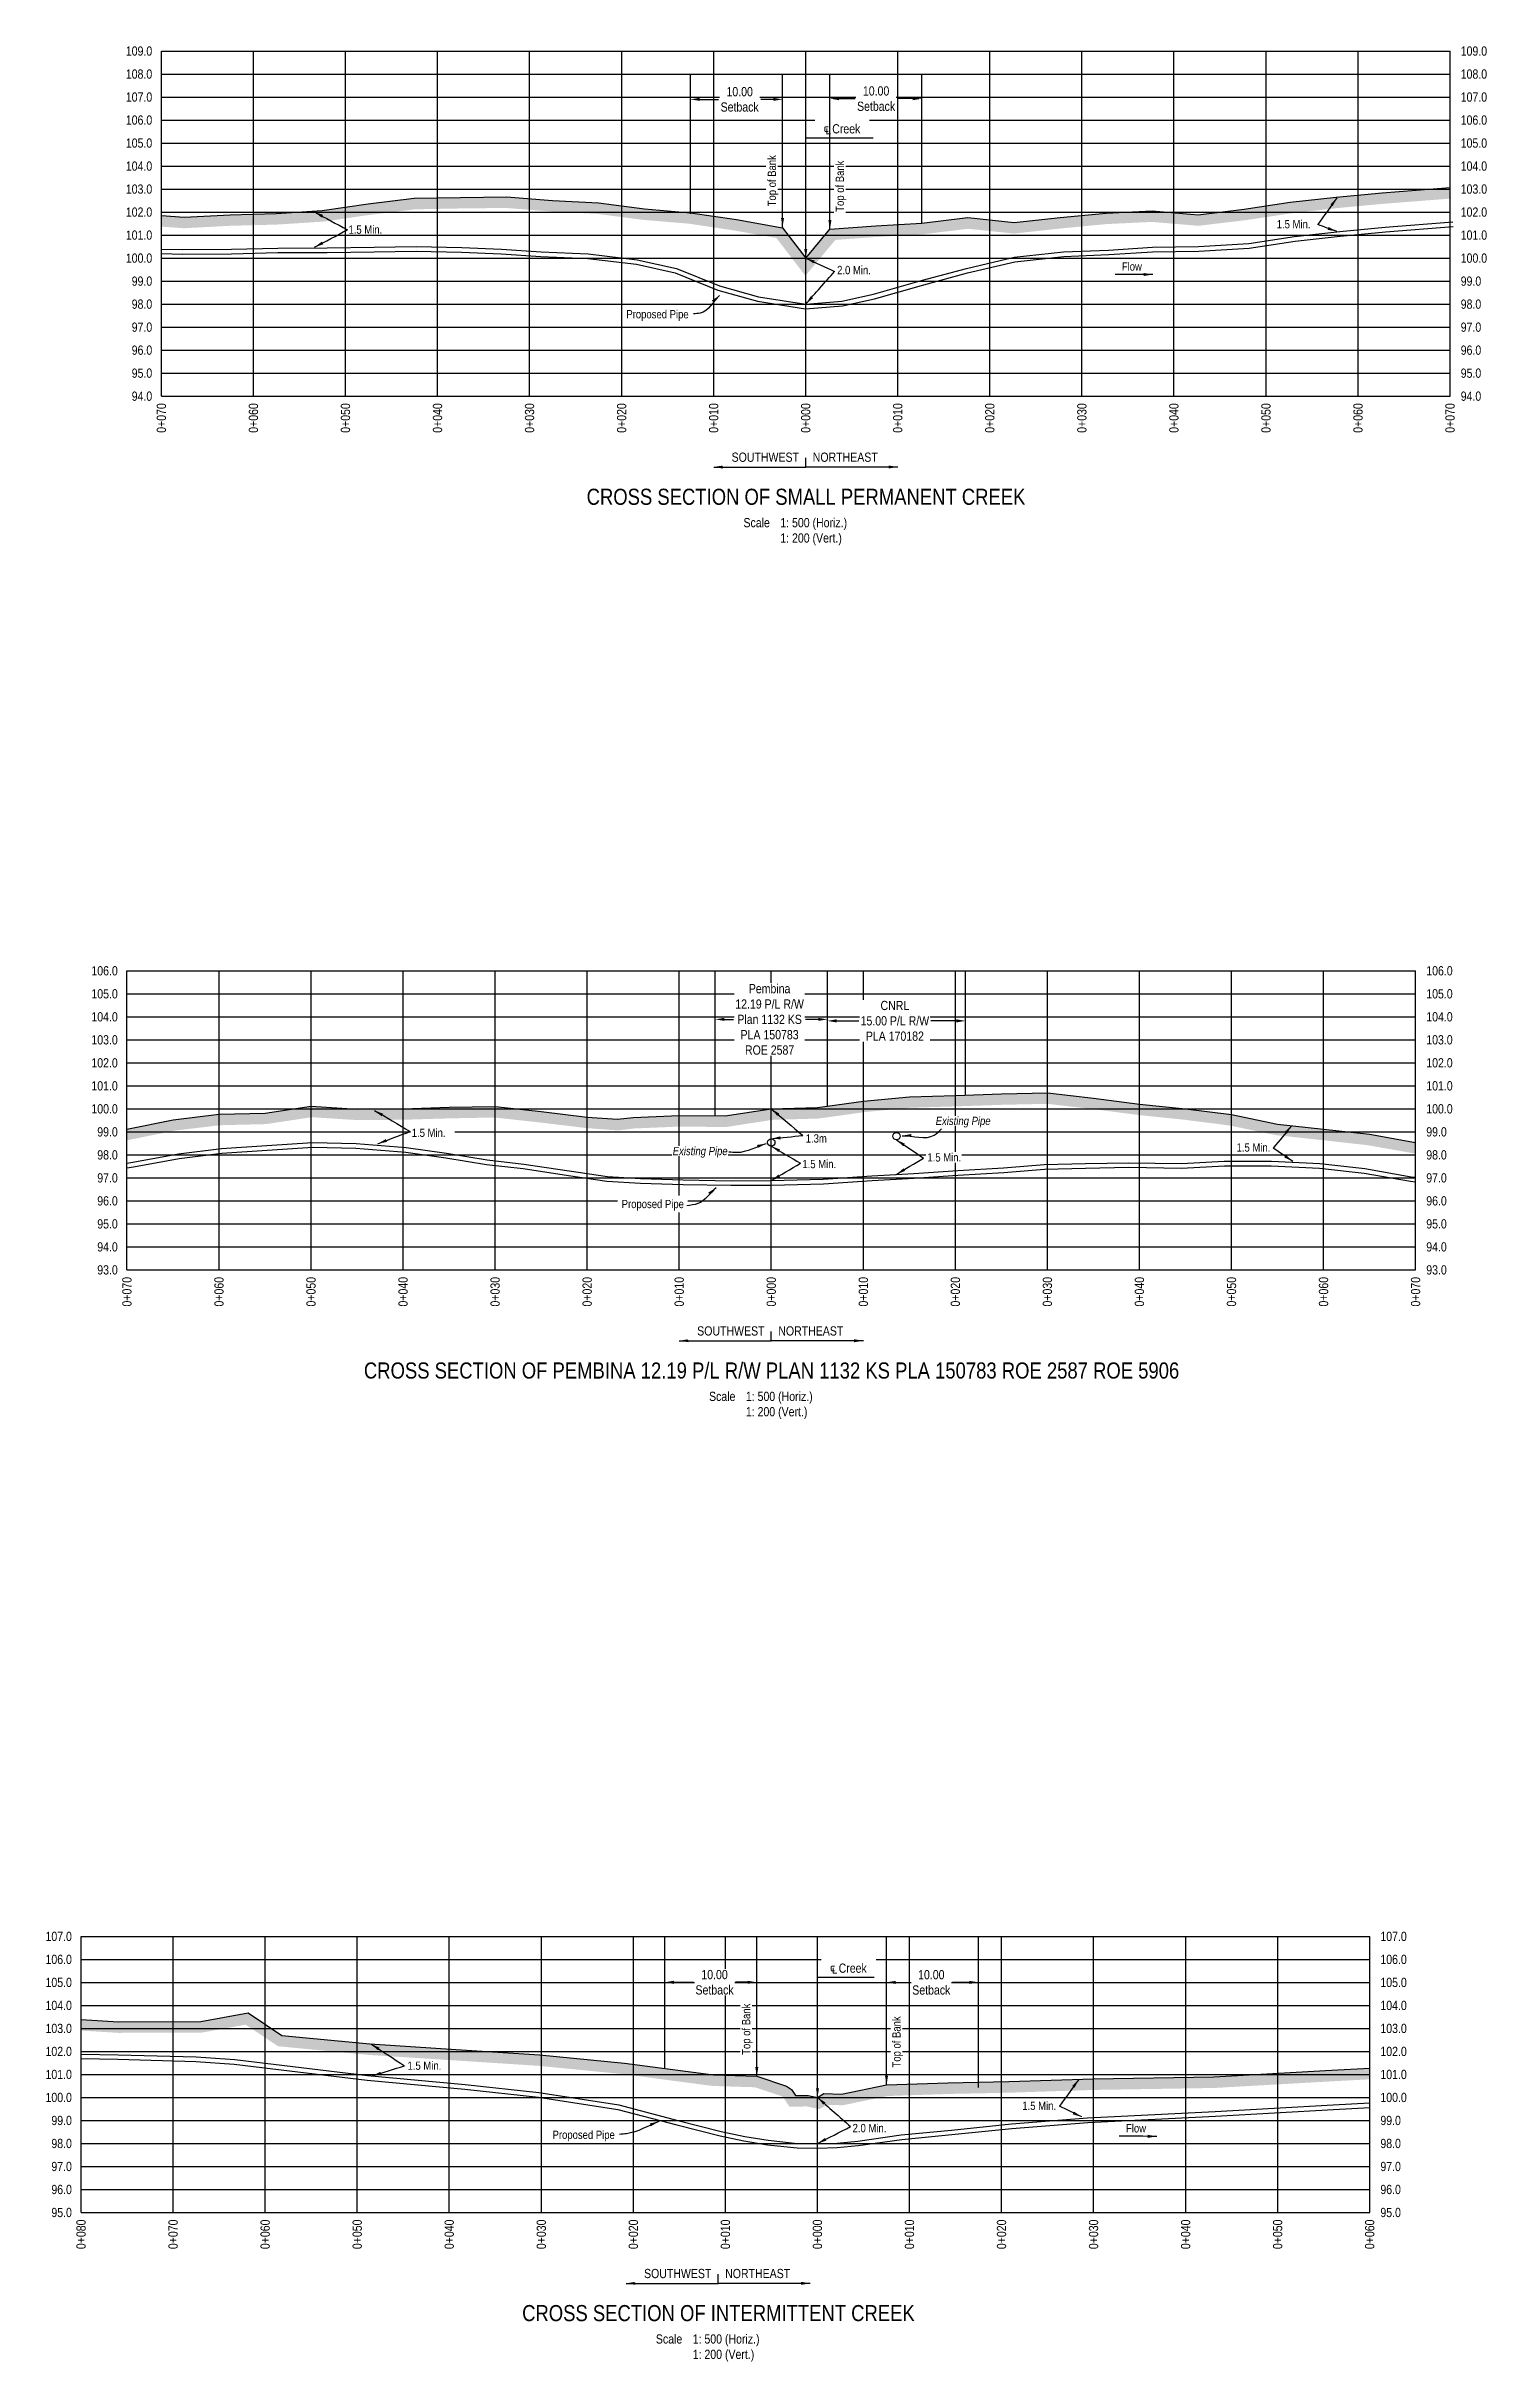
# Model space of a CAD drawing. Extents: x 507565 to 531726, y 6009554 to 6022365.
# Drawn here: x 516843 to 518408, y 6014031 to 6016547 of the extents above; entities that cross this region are included whole.
import ezdxf
from ezdxf.enums import TextEntityAlignment as Align

# ---------------------------------------------------------------- set-up
doc = ezdxf.new("R2010")
doc.units = 0
doc.header["$LTSCALE"] = 5
doc.header["$PDMODE"] = 34
doc.header["$PDSIZE"] = 0.03
doc.linetypes.add('foc-TOPO', pattern=[1, 0.2, -0.8])
doc.linetypes.add('UG_PIPE', pattern=[1.875, 1.25, -0.625])
doc.layers.get('Defpoints').update_dxf_attribs({"color": 9})
for name, color, linetype in [('AS-PIPE-UG', 44, 'UG_PIPE'), ('AS-PIPE-UG-T', 44, 'Continuous'), ('CG-NOTES', 7, 'Continuous'), ('DETAIL-T', 7, 'Continuous'), ('L-BD', 7, 'Continuous'), ('L-DETAIL-T', 3, 'Continuous'), ('P-CROSSINGS-GRID', 8, 'Continuous'), ('P-CROSSINGS-GROUND', 48, 'foc-TOPO'), ('P-CROSSINGS-LINE', 3, 'Continuous'), ('P-PROPOSED', 10, 'Continuous'), ('S-T7', 7, 'Continuous')]:
    doc.layers.add(name, color=color, linetype=linetype)
doc.styles.add('140', font='ARIALN.TTF', dxfattribs={"height": 15})
doc.styles.add('80', font='ARIALN.TTF', dxfattribs={"height": 10})
doc.styles.add('80CG', font='ARIALN.TTF', dxfattribs={"height": 10})
doc.styles.add('80L', font='ARIALN.TTF', dxfattribs={"height": 10})
doc.dimstyles.new('Compass 5 000', dxfattribs={"dimscale": 5, "dimtxt": 9, "dimasz": 2, "dimexe": 0.2, "dimexo": 0.0625, "dimgap": 0.5, "dimtad": 0, "dimtih": 1, "dimtoh": 1, "dimzin": 0, "dimdsep": 46, "dimtxsty": '80CG', "dimcen": 0.1, "dimse1": 1, "dimse2": 1, "dimclrd": 256, "dimclrt": 256, "dimaunit": 1, "dimadec": 4, "dimazin": 0, "dimtfac": 0.06, "dimtofl": 0, "dimtmove": 0, "dimatfit": 1, "dimfxl": 0.2, "dimtolj": 1, "dimtzin": 0, "dimlwd": -1, "dimarcsym": 0})

msp = doc.modelspace()

# ---------------------------------------------------------------- texts
at = {"style": '80'}
for s, height, p in [('0+070', 10, (516968.006, 6016159.061)), ('0+070', 0.1, (516968.006, 6016159.061)), ('0+060', 10, (517068.006, 6016159.061)), ('0+060', 0.1, (517068.006, 6016159.061)), ('0+050', 10, (517168.006, 6016159.061)), ('0+050', 0.1, (517168.006, 6016159.061)), ('0+040', 10, (517268.006, 6016159.061)), ('0+040', 0.1, (517268.006, 6016159.061)), ('0+030', 10, (517368.006, 6016159.061)), ('0+030', 0.1, (517368.006, 6016159.061)), ('0+020', 10, (517468.006, 6016159.061)), ('0+020', 0.1, (517468.006, 6016159.061)), ('0+010', 10, (517568.006, 6016159.061)), ('0+010', 0.1, (517568.006, 6016159.061)), ('0+000', 10, (517668.006, 6016159.061)), ('0+000', 0.1, (517668.006, 6016159.061)), ('0+010', 10, (517768.006, 6016159.061)), ('0+010', 0.1, (517768.006, 6016159.061)), ('0+020', 10, (517868.006, 6016159.061)), ('0+020', 0.1, (517868.006, 6016159.061)), ('0+030', 10, (517968.006, 6016159.061)), ('0+030', 0.1, (517968.006, 6016159.061)), ('0+040', 10, (518068.006, 6016159.061)), ('0+040', 0.1, (518068.006, 6016159.061)), ('0+050', 10, (518168.006, 6016159.061)), ('0+050', 0.1, (518168.006, 6016159.061)), ('0+060', 10, (518268.006, 6016159.061)), ('0+060', 0.1, (518268.006, 6016159.061)), ('0+070', 10, (518368.006, 6016159.061)), ('0+070', 0.1, (518368.006, 6016159.061)), ('0+070', 10, (516930.583, 6015209.653)), ('0+070', 0.1, (516930.583, 6015209.653)), ('0+060', 10, (517030.583, 6015209.653)), ('0+060', 0.1, (517030.583, 6015209.653)), ('0+050', 10, (517130.583, 6015209.653)), ('0+050', 0.1, (517130.583, 6015209.653)), ('0+040', 10, (517230.583, 6015209.653)), ('0+040', 0.1, (517230.583, 6015209.653)), ('0+030', 10, (517330.583, 6015209.653)), ('0+030', 0.1, (517330.583, 6015209.653)), ('0+020', 10, (517430.583, 6015209.653)), ('0+020', 0.1, (517430.583, 6015209.653)), ('0+010', 10, (517530.583, 6015209.653)), ('0+010', 0.1, (517530.583, 6015209.653)), ('0+000', 10, (517630.583, 6015209.653)), ('0+000', 0.1, (517630.583, 6015209.653)), ('0+010', 10, (517730.583, 6015209.653)), ('0+010', 0.1, (517730.583, 6015209.653)), ('0+020', 10, (517830.583, 6015209.653)), ('0+020', 0.1, (517830.583, 6015209.653)), ('0+030', 10, (517930.583, 6015209.653)), ('0+030', 0.1, (517930.583, 6015209.653)), ('0+040', 10, (518030.583, 6015209.653)), ('0+040', 0.1, (518030.583, 6015209.653)), ('0+050', 10, (518130.583, 6015209.653)), ('0+050', 0.1, (518130.583, 6015209.653)), ('0+060', 10, (518230.583, 6015209.653)), ('0+060', 0.1, (518230.583, 6015209.653)), ('0+070', 10, (518330.583, 6015209.653)), ('0+070', 0.1, (518330.583, 6015209.653)), ('0+080', 10, (516880.743, 6014185.414)), ('0+070', 10, (516980.743, 6014185.414)), ('0+060', 10, (517080.743, 6014185.414)), ('0+050', 10, (517180.743, 6014185.414)), ('0+040', 10, (517280.743, 6014185.414)), ('0+030', 10, (517380.743, 6014185.414)), ('0+020', 10, (517480.743, 6014185.414)), ('0+010', 10, (517580.743, 6014185.414)), ('0+000', 10, (517680.743, 6014185.414)), ('0+010', 10, (517780.743, 6014185.414)), ('0+020', 10, (517880.743, 6014185.414)), ('0+030', 10, (517980.743, 6014185.414)), ('0+040', 10, (518080.743, 6014185.414)), ('0+050', 10, (518180.743, 6014185.414)), ('0+060', 10, (518280.743, 6014185.414))]:
    msp.add_text(s, height=height, rotation=90, dxfattribs=at).set_placement(p, align=Align.MIDDLE_RIGHT)
at = {"attachment_point": 1, "style": '80L'}
for s, width, insert, char_height in [('1.5 Min.', 45.31074, (517171.301, 6016352.19), 9), ('1.5 Min.', 45.31074, (518179.746, 6016358.047), 9), ('2.0 Min.', 45.31074, (517702.169, 6016308.247), 9), ('1.3m', 22.35057, (517668.057, 6015364.666), 8.9975), ('1.5 Min.', 35.88741, (518136.14, 6015354.828), 8.9975), ('1.5 Min.', 45.31074, (517235.453, 6014357.121), 9), ('1.5 Min.', 35.88741, (517903.342, 6014313.494), 9), ('2.0 Min.', 45.31074, (517718.993, 6014289.292), 9)]:
    msp.add_mtext_dynamic_manual_height_columns(s, width=width, gutter_width=45, heights=[0], dxfattribs=dict(at, insert=insert, char_height=char_height))
at = {"layer": 'DETAIL-T', "char_height": 10, "attachment_point": 1, "style": '80L'}
for insert in [(517600.437, 6016034.275), (517563.014, 6015084.867), (517505.284, 6014060.628)]:
    msp.add_mtext_dynamic_manual_height_columns('Scale^I1: 500 (Horiz.)\\P^I1: 200 (Vert.)', width=217.1051, gutter_width=45, heights=[0], dxfattribs=dict(at, insert=insert))
at = {"layer": 'L-DETAIL-T', "char_height": 17.5, "attachment_point": 2, "rotation": 0, "style": '140'}
for s, insert, width in [('CROSS SECTION OF SMALL PERMANENT CREEK', (517668.373, 6016066.149), 722.45646), ('CROSS SECTION OF PEMBINA 12.19 P/L R/W PLAN 1132 KS PLA 150783 ROE 2587 ROE 5906', (517630.95, 6015116.74), 885.07098), ('CROSS SECTION OF INTERMITTENT CREEK', (517573.22, 6014092.501), 426.70467)]:
    msp.add_mtext(s, dxfattribs=dict(at, insert=insert, width=width))
at = {"layer": 'S-T7', "style": '80'}
for s, p in [('109.0', (516958.093, 6016541.729)), ('108.0', (516958.093, 6016516.729)), ('107.0', (516958.093, 6016491.729)), ('106.0', (516958.093, 6016466.729)), ('105.0', (516958.093, 6016441.729)), ('104.0', (516958.093, 6016416.729)), ('103.0', (516958.093, 6016391.729)), ('102.0', (516958.093, 6016366.729)), ('101.0', (516958.093, 6016341.729)), ('100.0', (516958.093, 6016316.729)), ('99.0', (516958.093, 6016291.729)), ('98.0', (516958.093, 6016266.729)), ('97.0', (516958.093, 6016241.729)), ('96.0', (516958.093, 6016216.729)), ('95.0', (516958.093, 6016191.729)), ('94.0', (516958.093, 6016166.729)), ('106.0', (516920.67, 6015542.321)), ('105.0', (516920.67, 6015517.321)), ('104.0', (516920.67, 6015492.321)), ('103.0', (516920.67, 6015467.321)), ('102.0', (516920.67, 6015442.321)), ('101.0', (516920.67, 6015417.321)), ('100.0', (516920.67, 6015392.321)), ('99.0', (516920.67, 6015367.321)), ('98.0', (516920.67, 6015342.321)), ('97.0', (516920.67, 6015317.321)), ('96.0', (516920.67, 6015292.321)), ('95.0', (516920.67, 6015267.321)), ('94.0', (516920.67, 6015242.321)), ('93.0', (516920.67, 6015217.321)), ('107.0', (516870.83, 6014493.082)), ('106.0', (516870.83, 6014468.082)), ('105.0', (516870.83, 6014443.082)), ('104.0', (516870.83, 6014418.082)), ('103.0', (516870.83, 6014393.082)), ('102.0', (516870.83, 6014368.082)), ('101.0', (516870.83, 6014343.082)), ('100.0', (516870.83, 6014318.082)), ('99.0', (516870.83, 6014293.082)), ('98.0', (516870.83, 6014268.082)), ('97.0', (516870.83, 6014243.082)), ('96.0', (516870.83, 6014218.082)), ('95.0', (516870.83, 6014193.082))]:
    msp.add_text(s, height=10, dxfattribs=at).set_placement(p, align=Align.MIDDLE_RIGHT)
for s, p in [('109.0', (518379.623, 6016541.729)), ('108.0', (518379.623, 6016516.729)), ('107.0', (518379.623, 6016491.729)), ('106.0', (518379.623, 6016466.729)), ('105.0', (518379.623, 6016441.729)), ('104.0', (518379.623, 6016416.729)), ('103.0', (518379.623, 6016391.729)), ('102.0', (518379.623, 6016366.729)), ('101.0', (518379.623, 6016341.729)), ('100.0', (518379.623, 6016316.729)), ('99.0', (518379.623, 6016291.729)), ('98.0', (518379.623, 6016266.729)), ('97.0', (518379.623, 6016241.729)), ('96.0', (518379.623, 6016216.729)), ('95.0', (518379.623, 6016191.729)), ('94.0', (518379.623, 6016166.729)), ('106.0', (518342.2, 6015542.321)), ('105.0', (518342.2, 6015517.321)), ('104.0', (518342.2, 6015492.321)), ('103.0', (518342.2, 6015467.321)), ('102.0', (518342.2, 6015442.321)), ('101.0', (518342.2, 6015417.321)), ('100.0', (518342.2, 6015392.321)), ('99.0', (518342.2, 6015367.321)), ('98.0', (518342.2, 6015342.321)), ('97.0', (518342.2, 6015317.321)), ('96.0', (518342.2, 6015292.321)), ('95.0', (518342.2, 6015267.321)), ('94.0', (518342.2, 6015242.321)), ('93.0', (518342.2, 6015217.321)), ('107.0', (518292.361, 6014493.082)), ('106.0', (518292.361, 6014468.082)), ('105.0', (518292.361, 6014443.082)), ('104.0', (518292.361, 6014418.082)), ('103.0', (518292.361, 6014393.082)), ('102.0', (518292.361, 6014368.082)), ('101.0', (518292.361, 6014343.082)), ('100.0', (518292.361, 6014318.082)), ('99.0', (518292.361, 6014293.082)), ('98.0', (518292.361, 6014268.082)), ('97.0', (518292.361, 6014243.082)), ('96.0', (518292.361, 6014218.082)), ('95.0', (518292.361, 6014193.082))]:
    msp.add_text(s, height=10, dxfattribs=at).set_placement(p, align=Align.MIDDLE_LEFT)

# ---------------------------------------------------------------- blocks, each defined once
blk = doc.blocks.new('*D365')
at = {"transparency": 16777216}
for p, q in [((517579.7, 6015489.5), (517589.7, 6015489.5)), ((517681.6, 6015489.5), (517667.8, 6015489.5))]:
    blk.add_line(p, q, dxfattribs=at)
for points in [[(517579.7, 6015491.2), (517579.7, 6015487.9), (517569.7, 6015489.5)], [(517681.6, 6015491.2), (517681.6, 6015487.9), (517691.6, 6015489.5)]]:
    blk.add_solid(points, dxfattribs=at)
at = {"layer": 'Defpoints', "color": 0, "transparency": 16777216}
for p in [(517691.6, 6015489.5), (517569.7, 6015485.9), (517691.6, 6015485.9)]:
    blk.add_point(p, dxfattribs=at)
at = {"transparency": 16777216, "insert": (517628.8, 6015489.5), "char_height": 10, "attachment_point": 5, "style": '80CG', "bg_fill": 3, "box_fill_scale": 1.1, "bg_fill_color": 256, "bg_fill_true_color": 13158600, "bg_fill_transparency": 0}
blk.add_mtext('\\A1;Pembina\\P12.19 P/L R/W\\PPlan 1132 KS\\PPLA 150783\\PROE 2587', dxfattribs=at)
blk = doc.blocks.new('*D366')
at = {"transparency": 16777216}
for p, q in [((517701.6, 6015487.9), (517725.8, 6015487.9)), ((517831.6, 6015487.9), (517803.9, 6015487.9))]:
    blk.add_line(p, q, dxfattribs=at)
for points in [[(517701.6, 6015489.6), (517701.6, 6015486.2), (517691.6, 6015487.9)], [(517831.6, 6015489.6), (517831.6, 6015486.2), (517841.6, 6015487.9)]]:
    blk.add_solid(points, dxfattribs=at)
at = {"layer": 'Defpoints', "color": 0, "transparency": 16777216}
for p in [(517841.6, 6015487.9), (517691.6, 6015485), (517841.6, 6015485)]:
    blk.add_point(p, dxfattribs=at)
at = {"transparency": 16777216, "insert": (517764.9, 6015487.9), "char_height": 10, "attachment_point": 5, "style": '80CG', "bg_fill": 3, "box_fill_scale": 1.1, "bg_fill_color": 256, "bg_fill_true_color": 13158600, "bg_fill_transparency": 0}
blk.add_mtext('\\A1;CNRL\\P15.00 P/L R/W\\PPLA 170182', dxfattribs=at)
blk = doc.blocks.new('*D361')
at = {"transparency": 16777216}
for p, q in [((517704.3, 6016490), (517721.6, 6016490)), ((517784.3, 6016490), (517767.4, 6016490))]:
    blk.add_line(p, q, dxfattribs=at)
for points in [[(517704.3, 6016491.7), (517704.3, 6016488.3), (517694.3, 6016490)], [(517784.3, 6016491.7), (517784.3, 6016488.3), (517794.3, 6016490)]]:
    blk.add_solid(points, dxfattribs=at)
at = {"layer": 'Defpoints', "color": 0, "transparency": 16777216}
for p in [(517694.3, 6016491.8), (517694.3, 6016490), (517794.3, 6016491.8)]:
    blk.add_point(p, dxfattribs=at)
at = {"transparency": 16777216, "insert": (517744.5, 6016490), "char_height": 10, "attachment_point": 5, "style": '80CG', "bg_fill": 3, "box_fill_scale": 1.1, "bg_fill_color": 256, "bg_fill_true_color": 13158600, "bg_fill_transparency": 0}
blk.add_mtext('\\A1;10.00\\PSetback', dxfattribs=at)
blk = doc.blocks.new('*D362')
at = {"transparency": 16777216}
for p, q in [((517552.8, 6016489.2), (517573.4, 6016489.2)), ((517632.8, 6016489.2), (517619.2, 6016489.2))]:
    blk.add_line(p, q, dxfattribs=at)
for points in [[(517552.8, 6016490.9), (517552.8, 6016487.6), (517542.8, 6016489.2)], [(517632.8, 6016490.9), (517632.8, 6016487.6), (517642.8, 6016489.2)]]:
    blk.add_solid(points, dxfattribs=at)
at = {"layer": 'Defpoints', "color": 0, "transparency": 16777216}
for p in [(517542.8, 6016489.2), (517542.8, 6016488.9), (517642.8, 6016488.9)]:
    blk.add_point(p, dxfattribs=at)
at = {"transparency": 16777216, "insert": (517596.3, 6016489.2), "char_height": 10, "attachment_point": 5, "style": '80CG', "bg_fill": 3, "box_fill_scale": 1.1, "bg_fill_color": 256, "bg_fill_true_color": 13158600, "bg_fill_transparency": 0}
blk.add_mtext('\\A1;10.00\\PSetback', dxfattribs=at)
blk = doc.blocks.new('*D352')
at = {"transparency": 16777216}
for p, q in [((517765.8, 6014443.1), (517781.6, 6014443.1)), ((517845.8, 6014443.1), (517827.4, 6014443.1))]:
    blk.add_line(p, q, dxfattribs=at)
for points in [[(517765.8, 6014444.8), (517765.8, 6014441.4), (517755.8, 6014443.1)], [(517845.8, 6014444.8), (517845.8, 6014441.4), (517855.8, 6014443.1)]]:
    blk.add_solid(points, dxfattribs=at)
at = {"layer": 'Defpoints', "color": 0, "transparency": 16777216}
for p in [(517755.8, 6014475.3), (517855.8, 6014475.3), (517755.8, 6014443.1)]:
    blk.add_point(p, dxfattribs=at)
at = {"transparency": 16777216, "insert": (517804.5, 6014443.1), "char_height": 10, "attachment_point": 5, "style": '80CG', "bg_fill": 3, "box_fill_scale": 1.1, "bg_fill_color": 256, "bg_fill_true_color": 13158600, "bg_fill_transparency": 0}
blk.add_mtext('\\A1;10.00\\PSetback', dxfattribs=at)
blk = doc.blocks.new('*D353')
at = {"transparency": 16777216}
for p, q in [((517524.9, 6014443.2), (517546.1, 6014443.2)), ((517604.9, 6014443.2), (517591.9, 6014443.2))]:
    blk.add_line(p, q, dxfattribs=at)
for points in [[(517524.9, 6014444.9), (517524.9, 6014441.5), (517514.9, 6014443.2)], [(517604.9, 6014444.9), (517604.9, 6014441.5), (517614.9, 6014443.2)]]:
    blk.add_solid(points, dxfattribs=at)
at = {"layer": 'Defpoints', "color": 0, "transparency": 16777216}
for p in [(517514.9, 6014480.3), (517614.9, 6014480.3), (517514.9, 6014443.2)]:
    blk.add_point(p, dxfattribs=at)
at = {"transparency": 16777216, "insert": (517569, 6014443.2), "char_height": 10, "attachment_point": 5, "style": '80CG', "bg_fill": 3, "box_fill_scale": 1.1, "bg_fill_color": 256, "bg_fill_true_color": 13158600, "bg_fill_transparency": 0}
blk.add_mtext('\\A1;10.00\\PSetback', dxfattribs=at)

# ---------------------------------------------------------------- hatches: boundary and pattern name
at = {"layer": 'P-CROSSINGS-GROUND'}
h = msp.add_hatch(dxfattribs=at)
h.set_pattern_fill('EARTH', color=256, scale=2.5, angle=45)
h.set_pattern_definition([(45, (15444.716, -9018.304), (2e-15, 22.450640303), [15.875, -15.875]), (45, (15440.507, -9014.094), (2e-15, 22.450640303), [15.875, -15.875]), (45, (15436.297, -9009.885), (2e-15, 22.450640303), [15.875, -15.875]), (135, (15436.297, -9007.078), (-22.450640303, 2e-15), [15.875, -15.875]), (135, (15440.507, -9002.869), (-22.450640303, 2e-15), [15.875, -15.875]), (135, (15444.716, -8998.66), (-22.450640303, 2e-15), [15.875, -15.875])])
h.paths.add_polyline_path([(516968.093, 6016362.971), (516968.093, 6016350.941), (516992.732, 6016349.195), (517043.312, 6016351.862), (517093.378, 6016353.161), (517144.092, 6016356.392), (517194.432, 6016363.754), (517243.682, 6016369.734), (517293.022, 6016370.695), (517342.44, 6016371.232), (517392.059, 6016367.379), (517441.75, 6016364.756), (517491.566, 6016358.289), (517541.445, 6016354.111), (517590.901, 6016346.666), (517636.156, 6016338.656), (517667.686, 6016297.54), (517700.267, 6016336.489), (517745.107, 6016339.733), (517795.4, 6016342.646), (517844.431, 6016348.614), (517894.358, 6016343.404), (517945.549, 6016349.004), (517995.183, 6016353.729), (518044.109, 6016356.071), (518094.535, 6016351.82), (518145.931, 6016357.94), (518195.896, 6016365.465), (518245.559, 6016371.082), (518295.35, 6016375.723), (518369.024, 6016381.46), (518368.093, 6016393.424), (518294.327, 6016387.679), (518244.327, 6016383.02), (518194.327, 6016377.364), (518144.327, 6016369.833), (518094.327, 6016363.88), (518044.327, 6016368.095), (517994.327, 6016365.702), (517944.327, 6016360.942), (517894.327, 6016355.472), (517844.327, 6016360.69), (517794.327, 6016354.604), (517744.327, 6016351.708), (517694.327, 6016348.091), (517668.093, 6016316.729), (517642.84, 6016349.659), (517592.84, 6016358.509), (517542.84, 6016366.036), (517492.84, 6016370.224), (517442.84, 6016376.715), (517392.84, 6016379.355), (517342.84, 6016383.237), (517292.84, 6016382.694), (517242.84, 6016381.72), (517192.84, 6016375.649), (517142.84, 6016368.337), (517092.84, 6016365.151), (517042.84, 6016363.853), (516992.84, 6016361.218)])
h = msp.add_hatch(dxfattribs=at)
h.set_pattern_fill('EARTH', color=256, scale=2.499295, angle=45)
h.set_pattern_definition([(45, (-4458.262, 675.01), (2e-15, 22.444312814), [15.87052579, -15.87052579]), (45, (-4462.47, 679.218), (2e-15, 22.444312814), [15.87052579, -15.87052579]), (45, (-4466.679, 683.426), (2e-15, 22.444312814), [15.87052579, -15.87052579]), (135, (-4466.679, 686.232), (-22.444312814, 2e-15), [15.87052579, -15.87052579]), (135, (-4462.47, 690.44), (-22.444312814, 2e-15), [15.87052579, -15.87052579]), (135, (-4458.262, 694.648), (-22.444312814, 2e-15), [15.87052579, -15.87052579])])
h.paths.add_polyline_path([(518330.67, 6015343.726), (518330.67, 6015355.779), (518280.67, 6015364.64), (518230.67, 6015370.223), (518180.67, 6015375.619), (518130.67, 6015386.05), (518080.67, 6015392.398), (518030.67, 6015397.561), (517980.67, 6015404.091), (517930.67, 6015409.777), (517880.67, 6015408.673), (517830.67, 6015406.978), (517780.67, 6015405.492), (517730.67, 6015400.683), (517680.67, 6015393.738), (517630.67, 6015392.321), (517580.67, 6015384.571), (517530.67, 6015385.036), (517480.67, 6015382.955), (517463.478, 6015380.914), (517430.67, 6015383.379), (517380.67, 6015389.415), (517330.67, 6015394.926), (517280.67, 6015393.968), (517230.67, 6015392.45), (517180.67, 6015392.105), (517130.67, 6015395.284), (517080.67, 6015387.693), (517030.67, 6015386.487), (516980.67, 6015380.517), (516930.67, 6015370.364), (516930.67, 6015358.296), (516932.506, 6015358.492), (516982.578, 6015368.66), (517031.527, 6015374.504), (517081.719, 6015375.714), (517131.195, 6015383.226), (517180.33, 6015380.102), (517230.893, 6015380.451), (517280.967, 6015381.972), (517330.125, 6015382.914), (517379.293, 6015377.494), (517429.5, 6015371.433), (517463.738, 6015368.86), (517481.628, 6015370.984), (517530.863, 6015373.034), (517581.538, 6015372.562), (517631.763, 6015380.347), (517681.668, 6015381.761), (517732.07, 6015388.762), (517781.423, 6015393.509), (517831.051, 6015394.984), (517881.005, 6015396.677), (517930.122, 6015397.762), (517979.214, 6015392.179), (518029.276, 6015385.641), (518079.297, 6015380.475), (518128.685, 6015374.205), (518178.796, 6015363.752), (518229.36, 6015358.295), (518278.955, 6015352.757), (518329.059, 6015343.877)])
h = msp.add_hatch(dxfattribs=at)
h.set_pattern_fill('EARTH', color=256, scale=2.499295, angle=45)
h.set_pattern_definition([(45, (-3654.35, -110.614), (2e-15, 22.444312814), [15.87052579, -15.87052579]), (45, (-3658.558, -106.406), (2e-15, 22.444312814), [15.87052579, -15.87052579]), (45, (-3662.766, -102.197), (2e-15, 22.444312814), [15.87052579, -15.87052579]), (135, (-3662.766, -99.392), (-22.444312814, 2e-15), [15.87052579, -15.87052579]), (135, (-3658.558, -95.184), (-22.444312814, 2e-15), [15.87052579, -15.87052579]), (135, (-3654.35, -90.975), (-22.444312814, 2e-15), [15.87052579, -15.87052579])])
h.paths.add_polyline_path([(517614.931, 6014341.082), (517567.769, 6014342.532), (517471.253, 6014355.332), (517378.674, 6014364.407), (517288.338, 6014370.257), (517194.477, 6014376.257), (517098.825, 6014385.382), (517062.151, 6014409.857), (517010.746, 6014400.532), (516921.553, 6014400.282), (516880.83, 6014402.729), (516880.11, 6014390.75), (516921.21, 6014388.281), (517011.842, 6014388.535), (517059.523, 6014397.184), (517094.678, 6014373.723), (517193.524, 6014364.293), (517287.572, 6014358.281), (517377.701, 6014352.445), (517469.878, 6014343.409), (517566.793, 6014330.556), (517612.802, 6014329.142), (517641.723, 6014319.486), (517643.879, 6014318.043), (517650.242, 6014307.999), (517669.418, 6014308.311), (517682.909, 6014305.335), (517690.856, 6014310.103), (517708.048, 6014309.569), (517757.263, 6014319.648), (517822.87, 6014321.861), (517889.038, 6014323.236), (517981.095, 6014326.235), (518112.007, 6014328.387), (518239.762, 6014335.6), (518281.472, 6014337.834), (518280.83, 6014349.817), (518239.103, 6014347.582), (518111.57, 6014340.382), (517980.801, 6014338.232), (517888.718, 6014335.232), (517822.543, 6014333.857), (517755.847, 6014331.607), (517707.016, 6014321.607), (517687.705, 6014322.207), (517680.83, 6014318.082), (517670.629, 6014320.332), (517656.777, 6014320.107), (517652.659, 6014326.607), (517647.055, 6014330.357)])

# ---------------------------------------------------------------- linework, layer by layer
for p, q in [((517542.84, 6016364.71), (517542.84, 6016516.104)), ((517642.84, 6016349.659), (517642.84, 6016516.104)), ((517794.327, 6016354.604), (517794.327, 6016516.104)), ((517569.72, 6015384.673), (517569.72, 6015542.321)), ((517691.62, 6015395.259), (517691.62, 6015542.321)), ((517841.62, 6015407.349), (517841.62, 6015542.321)), ((517514.931, 6014350.208), (517514.931, 6014493.082)), ((517614.931, 6014341.082), (517614.931, 6014493.082)), ((517855.847, 6014328.893), (517855.847, 6014493.082))]:
    msp.add_line(p, q)
at = {"layer": 'AS-PIPE-UG', "linetype": 'Continuous'}
for centre in [(517766.62, 6015362.642), (517630.67, 6015355.822)]:
    msp.add_circle(centre, 3.999, dxfattribs=at)
at = {"layer": 'CG-NOTES'}
for p, q in [((517668.093, 6016089.735), (517668.093, 6016099.735)), ((517630.67, 6015140.326), (517630.67, 6015150.326)), ((517572.94, 6014116.087), (517572.94, 6014126.087))]:
    msp.add_line(p, q, dxfattribs=at)
at = {"layer": 'P-CROSSINGS-GRID', "color": 8}
for p, q in [((516968.093, 6016541.729), (518368.093, 6016541.729)), ((516968.093, 6016166.729), (516968.093, 6016541.729)), ((517068.093, 6016166.729), (517068.093, 6016541.729)), ((517168.093, 6016166.729), (517168.093, 6016541.729)), ((517268.093, 6016166.729), (517268.093, 6016541.729)), ((517368.093, 6016166.729), (517368.093, 6016541.729)), ((517468.093, 6016166.729), (517468.093, 6016541.729)), ((517568.093, 6016166.729), (517568.093, 6016541.729)), ((517768.093, 6016166.729), (517768.093, 6016541.729)), ((517868.093, 6016166.729), (517868.093, 6016541.729)), ((517968.093, 6016166.729), (517968.093, 6016541.729)), ((518068.093, 6016166.729), (518068.093, 6016541.729)), ((518168.093, 6016166.729), (518168.093, 6016541.729)), ((518268.093, 6016166.729), (518268.093, 6016541.729)), ((518368.093, 6016166.729), (518368.093, 6016541.729)), ((516968.093, 6016516.729), (518368.093, 6016516.729)), ((516968.093, 6016491.729), (518368.093, 6016491.729)), ((516968.093, 6016466.729), (518368.093, 6016466.729)), ((516968.093, 6016441.729), (518368.093, 6016441.729)), ((516968.093, 6016416.729), (518368.093, 6016416.729)), ((516968.093, 6016391.729), (518368.093, 6016391.729)), ((516968.093, 6016366.729), (518368.093, 6016366.729)), ((516968.093, 6016341.729), (518368.093, 6016341.729)), ((516968.093, 6016291.729), (518368.093, 6016291.729)), ((516968.093, 6016266.729), (518368.093, 6016266.729)), ((516968.093, 6016241.729), (518368.093, 6016241.729)), ((516968.093, 6016216.729), (518368.093, 6016216.729)), ((516968.093, 6016191.729), (518368.093, 6016191.729)), ((516968.093, 6016166.729), (518368.093, 6016166.729)), ((516930.67, 6015542.321), (518330.67, 6015542.321)), ((516930.67, 6015217.321), (516930.67, 6015542.321)), ((517030.67, 6015217.321), (517030.67, 6015542.321)), ((517130.67, 6015217.321), (517130.67, 6015542.321)), ((517230.67, 6015217.321), (517230.67, 6015542.321)), ((517330.67, 6015217.321), (517330.67, 6015542.321)), ((517430.67, 6015217.321), (517430.67, 6015542.321)), ((517530.67, 6015217.321), (517530.67, 6015542.321)), ((517630.67, 6015217.321), (517630.67, 6015542.321)), ((517730.67, 6015217.321), (517730.67, 6015542.321)), ((517830.67, 6015217.321), (517830.67, 6015542.321)), ((517930.67, 6015217.321), (517930.67, 6015542.321)), ((518030.67, 6015217.321), (518030.67, 6015542.321)), ((518130.67, 6015217.321), (518130.67, 6015542.321)), ((518230.67, 6015217.321), (518230.67, 6015542.321)), ((518330.67, 6015217.321), (518330.67, 6015542.321)), ((516930.67, 6015517.321), (518330.67, 6015517.321)), ((516930.67, 6015492.321), (518330.67, 6015492.321)), ((516930.67, 6015467.321), (518330.67, 6015467.321)), ((516930.67, 6015442.321), (518330.67, 6015442.321)), ((516930.67, 6015417.321), (518330.67, 6015417.321)), ((516930.67, 6015392.321), (518330.67, 6015392.321)), ((516930.67, 6015367.321), (518330.67, 6015367.321)), ((516930.67, 6015342.321), (518330.67, 6015342.321)), ((516930.67, 6015317.321), (518330.67, 6015317.321)), ((516930.67, 6015292.321), (518330.67, 6015292.321)), ((516930.67, 6015267.321), (518330.67, 6015267.321)), ((516930.67, 6015242.321), (518330.67, 6015242.321)), ((516930.67, 6015217.321), (518330.67, 6015217.321)), ((516880.83, 6014493.082), (518280.83, 6014493.082)), ((516880.83, 6014193.082), (516880.83, 6014493.082)), ((516980.83, 6014193.082), (516980.83, 6014493.082)), ((517080.83, 6014193.082), (517080.83, 6014493.082)), ((517180.83, 6014193.082), (517180.83, 6014493.082)), ((517280.83, 6014193.082), (517280.83, 6014493.082)), ((517380.83, 6014193.082), (517380.83, 6014493.082)), ((517480.83, 6014193.082), (517480.83, 6014493.082)), ((517580.83, 6014193.082), (517580.83, 6014493.082)), ((517780.83, 6014193.082), (517780.83, 6014493.082)), ((517880.83, 6014193.082), (517880.83, 6014493.082)), ((517980.83, 6014193.082), (517980.83, 6014493.082)), ((518080.83, 6014193.082), (518080.83, 6014493.082)), ((518180.83, 6014193.082), (518180.83, 6014493.082)), ((518280.83, 6014193.082), (518280.83, 6014493.082)), ((516880.83, 6014468.082), (518280.83, 6014468.082)), ((516880.83, 6014443.082), (518280.83, 6014443.082)), ((516880.83, 6014418.082), (518280.83, 6014418.082)), ((516880.83, 6014393.082), (518280.83, 6014393.082)), ((516880.83, 6014368.082), (518280.83, 6014368.082)), ((516880.83, 6014343.082), (518280.83, 6014343.082)), ((516880.83, 6014293.082), (518280.83, 6014293.082)), ((516880.83, 6014268.082), (518280.83, 6014268.082)), ((516880.83, 6014243.082), (518280.83, 6014243.082)), ((516880.83, 6014218.082), (518280.83, 6014218.082)), ((516880.83, 6014193.082), (518280.83, 6014193.082))]:
    msp.add_line(p, q, dxfattribs=at)
at = {"layer": 'P-CROSSINGS-GRID'}
for p, q in [((517668.093, 6016166.729), (517668.093, 6016541.729)), ((516968.093, 6016316.729), (518368.093, 6016316.729)), ((517680.83, 6014193.082), (517680.83, 6014493.082)), ((516880.83, 6014318.082), (518280.83, 6014318.082))]:
    msp.add_line(p, q, dxfattribs=at)
at = {"layer": 'P-CROSSINGS-LINE', "color": 3}
msp.add_lwpolyline([(516968.093, 6016362.971), (516992.84, 6016361.218), (517042.84, 6016363.853), (517092.84, 6016365.151), (517142.84, 6016368.337), (517192.84, 6016375.649), (517242.84, 6016381.72), (517292.84, 6016382.694), (517342.84, 6016383.237), (517392.84, 6016379.355), (517442.84, 6016376.715), (517492.84, 6016370.224), (517542.84, 6016366.036), (517592.84, 6016358.509), (517642.84, 6016349.659), (517668.093, 6016316.729), (517694.327, 6016348.091), (517744.327, 6016351.708), (517794.327, 6016354.604), (517844.327, 6016360.69), (517894.327, 6016355.472), (517944.327, 6016360.942), (517994.327, 6016365.702), (518044.327, 6016368.095), (518094.327, 6016363.88), (518144.327, 6016369.833), (518194.327, 6016377.364), (518244.327, 6016383.02), (518294.327, 6016387.679), (518368.093, 6016393.424)], dxfattribs=at)
at = {"layer": 'P-PROPOSED'}
for points in [[(516968.093, 6016326.623), (516991.18, 6016326.082), (517044.314, 6016326.379), (517094.519, 6016327.682), (517148.26, 6016327.916), (517199.148, 6016328.653), (517244.874, 6016329.39), (517294.395, 6016328.347), (517337.432, 6016326.442), (517380.576, 6016323.494), (517431.709, 6016321.211), (517484.988, 6016314.988), (517527.827, 6016305.39), (517574.328, 6016286.52), (517616.578, 6016274.775), (517668.093, 6016266.729), (517707.343, 6016269.828), (517741.584, 6016277.407), (517794.95, 6016292.607), (517842.699, 6016305.426), (517894.422, 6016317.759), (517948.144, 6016323.636), (517997.158, 6016325.506), (518044.684, 6016328.452), (518094.789, 6016329.188), (518149.338, 6016332.665), (518199.229, 6016340.179), (518248.175, 6016345.716), (518297.523, 6016350.315), (518371.004, 6016356.037)], [(516968.093, 6016321.622), (516991.136, 6016321.081), (517044.393, 6016321.379), (517094.595, 6016322.682), (517148.307, 6016322.916), (517199.225, 6016323.654), (517244.862, 6016324.389), (517294.232, 6016323.349), (517337.151, 6016321.45), (517380.294, 6016318.502), (517431.307, 6016316.224), (517484.149, 6016310.052), (517526.33, 6016300.601), (517572.713, 6016281.779), (517615.519, 6016269.88), (517667.901, 6016261.698), (517708.084, 6016264.871), (517742.811, 6016272.558), (517796.283, 6016287.788), (517843.927, 6016300.578), (517895.277, 6016312.823), (517948.511, 6016318.646), (517997.408, 6016320.512), (518044.876, 6016323.454), (518094.985, 6016324.19), (518149.87, 6016327.689), (518199.882, 6016335.221), (518248.688, 6016340.742), (518297.949, 6016345.333), (518371.392, 6016351.052)], [(516880.744, 6014360.258), (516920.85, 6014359.564), (517005.639, 6014357.126), (517047.277, 6014354.276), (517089.268, 6014349.199), (517191.515, 6014336.913), (517297.69, 6014327.065), (517377.614, 6014318.527), (517464.074, 6014305.071), (517527.859, 6014288.152), (517575.089, 6014276.21), (517600.84, 6014270.777), (517626.647, 6014266.583), (517658.782, 6014263.214), (517680.871, 6014263.081), (517702.336, 6014263.558), (517725.15, 6014265.746), (517772.461, 6014272.452), (517826.871, 6014277.688), (517891.911, 6014284.272), (517974.601, 6014290.785), (518113.204, 6014297.906), (518241.437, 6014305.146), (518281.098, 6014307.27)], [(516880.83, 6014365.257), (516920.965, 6014364.563), (517005.881, 6014362.122), (517047.748, 6014359.256), (517089.868, 6014354.162), (517192.044, 6014341.885), (517298.186, 6014332.04), (517378.264, 6014323.486), (517465.103, 6014309.971), (517529.113, 6014292.992), (517576.218, 6014281.082), (517601.757, 6014275.694), (517627.309, 6014271.541), (517659.059, 6014268.213), (517680.83, 6014268.082), (517702.042, 6014268.553), (517724.56, 6014270.712), (517771.87, 6014277.418), (517826.38, 6014282.664), (517891.463, 6014289.252), (517974.276, 6014295.775), (518112.935, 6014302.899), (518241.163, 6014310.138), (518280.83, 6014312.263)]]:
    msp.add_lwpolyline(points, dxfattribs=at)

msp.set_redraw_order([(e.dxf.handle, doc.entitydb.next_handle()) for e in msp.query("TEXT MTEXT ATTDEF DIMENSION ARC_DIMENSION")])  # texts and dimensions are drawn at this point

# ---------------------------------------------------------------- leaders
at = {"path_type": 1}
for points in [[(517642.84, 6016350.284), (517642.84, 6016433.507)], [(517694.327, 6016348.091), (517694.327, 6016432.098)], [(518245.196, 6016382.258), (518224.3, 6016353.151)], [(517134.129, 6016366.988), (517170.091, 6016347.486)], [(517134.319, 6016328.565), (517170.091, 6016347.486)], [(518244.971, 6016345.649), (518224.3, 6016353.151)], [(517668.093, 6016316.729), (517699.436, 6016302.34)], [(517668.093, 6016266.729), (517699.436, 6016302.34)], [(517199.594, 6015390.64), (517238.209, 6015367.707)], [(517203.152, 6015354.337), (517238.209, 6015367.707)], [(517630.67, 6015359.821), (517664.947, 6015363.406)], [(518195.939, 6015373.972), (518175.939, 6015349.699)], [(517630.67, 6015351.823), (517662.237, 6015333.216)], [(517766.62, 6015358.643, -7918.79), (517796.049, 6015338.855, -7918.79)], [(517766.62, 6015321.143, -7918.79), (517796.049, 6015338.855, -7918.79)], [(518197.332, 6015335.121), (518175.939, 6015349.699)], [(517630.67, 6015314.334), (517662.237, 6015333.216)], [(517614.931, 6014341.082), (517614.931, 6014424.929)], [(517195.828, 6014376.17), (517232.322, 6014352.485)], [(517196.88, 6014341.437), (517232.322, 6014352.485)], [(517964.64, 6014337.705), (517943.743, 6014308.599)], [(517680.83, 6014318.082), (517716.749, 6014286.409)], [(517967.842, 6014296.866), (517943.743, 6014308.599)], [(517680.83, 6014268.082), (517716.749, 6014286.409)]]:
    msp.add_leader(points, dimstyle='Compass 5 000', override={"dimgap": 0.5, "dimtad": 0}, dxfattribs=at)
at = {"layer": 'CG-NOTES', "path_type": 1}
for points in [[(517568.093, 6016089.735), (517668.093, 6016089.735)], [(517768.093, 6016089.735), (517668.093, 6016089.735)], [(517530.67, 6015140.326), (517630.67, 6015140.326)], [(517730.67, 6015140.326), (517630.67, 6015140.326)], [(517472.94, 6014116.087), (517572.94, 6014116.087)], [(517672.94, 6014116.087), (517572.94, 6014116.087)]]:
    msp.add_leader(points, dimstyle='Compass 5 000', override={"dimgap": 0.5, "dimtad": 0}, dxfattribs=at)

# ---------------------------------------------------------------- next in the draw order: texts
at = {"char_height": 9, "style": '80L', "bg_fill": 3, "box_fill_scale": 1.2, "bg_fill_color": 256, "bg_fill_transparency": 0}
for s, width, insert, attachment_point, rotation in [('Top of Bank', 55.65548, (517626.705, 6016372.994), 1, 90), ('Flow', 28.55952, (518033.28, 6016312.093), 3, 359.666704), ('Top of Bank', 55.65548, (517598.796, 6014364.416), 1, 90), ('Flow', 28.55952, (518037.806, 6014288.986), 3, 359.666704)]:
    msp.add_mtext_dynamic_manual_height_columns(s, width=width, gutter_width=45, heights=[0], dxfattribs=dict(at, insert=insert, attachment_point=attachment_point, rotation=rotation))
at = {"char_height": 9, "attachment_point": 1, "style": '80L', "bg_fill": 3, "box_fill_scale": 1.2, "bg_fill_color": 256, "bg_fill_transparency": 0}
for insert in [(517473.202, 6016260.266), (517393.026, 6014282.01)]:
    msp.add_mtext_dynamic_manual_height_columns('Proposed Pipe', width=71.09723, gutter_width=45, heights=[0], dxfattribs=dict(at, insert=insert))
at = {"color": 3, "char_height": 10, "width": 78.43132, "attachment_point": 3, "style": '80', "bg_fill": 2}
for insert in [(517660.725, 6016105.416), (517623.302, 6015156.007), (517565.572, 6014131.768)]:
    msp.add_mtext('SOUTHWEST', dxfattribs=dict(at, insert=insert))
at = {"layer": 'AS-PIPE-UG-T', "char_height": 8.99746, "attachment_point": 1, "style": '80L', "bg_fill": 3, "box_fill_scale": 1.1, "bg_fill_color": 256, "bg_fill_transparency": 0}
for insert in [(517809.288, 6015383.778), (517523.611, 6015350.97)]:
    msp.add_mtext_dynamic_manual_height_columns('{\\fArial Narrow|b0|i1|c0|p34;Existing Pipe}', width=59.24689, gutter_width=45, heights=[0], dxfattribs=dict(at, insert=insert))
at = {"layer": 'L-BD', "char_height": 10, "width": 49.16517, "attachment_point": 1, "style": '80', "bg_fill": 2}
for insert in [(517683.084, 6016462.236), (517690.059, 6014463.588)]:
    msp.add_mtext('\\pi4.234;{\\fISOCPEUR|b0|i0|c0|p34;℄} Creek', dxfattribs=dict(at, insert=insert))

# ---------------------------------------------------------------- next in the draw order: dimensions: what is measured, and where the dimension line sits
dim = msp.add_linear_dim(base=(517542.84, 6016489.228), p1=(517642.84, 6016488.859), p2=(517542.84, 6016488.859), angle=180, text='10.00\\PSetback', dimstyle='Compass 5 000', override={"dimtfill": 1})
dim.commit()
dim.dimension.update_dxf_attribs({"geometry": '*D362', "text_midpoint": (517596.281, 6016489.228), "dimtype": 161})
at = {"color": 4}
dim = msp.add_linear_dim(base=(517691.62, 6015489.523), p1=(517569.72, 6015485.909), p2=(517691.62, 6015485.909), angle=0, text='Pembina\\P12.19 P/L R/W\\PPlan 1132 KS\\PPLA 150783\\PROE 2587', dimstyle='Compass 5 000', override={"dimtfill": 1}, dxfattribs=at)
dim.commit()
dim.dimension.update_dxf_attribs({"geometry": '*D365', "text_midpoint": (517628.751, 6015489.523), "dimtype": 161})

# ---------------------------------------------------------------- next in the draw order: linework, layer by layer
for p, q in [((517694.327, 6016348.091), (517694.327, 6016516.104)), ((517668.093, 6016447.333), (517741.38, 6016447.333)), ((517755.847, 6014331.607), (517755.847, 6014493.082)), ((517680.83, 6014448.685), (517742.557, 6014448.685))]:
    msp.add_line(p, q)
at = {"color": 3}
msp.add_lwpolyline([(516930.67, 6015370.364), (516930.67, 6015370.364), (516980.67, 6015380.517), (517030.67, 6015386.487), (517080.67, 6015387.693), (517130.67, 6015395.284), (517180.67, 6015392.105), (517230.67, 6015392.45), (517280.67, 6015393.968), (517330.67, 6015394.926), (517380.67, 6015389.415), (517430.67, 6015383.379), (517463.478, 6015380.914), (517480.67, 6015382.955), (517530.67, 6015385.036), (517580.67, 6015384.571), (517630.67, 6015392.321), (517680.67, 6015393.738), (517730.67, 6015400.683), (517780.67, 6015405.492), (517830.67, 6015406.978), (517880.67, 6015408.673), (517930.67, 6015409.777), (517980.67, 6015404.091), (518030.67, 6015397.561), (518080.67, 6015392.398), (518130.67, 6015386.05), (518180.67, 6015375.619), (518230.67, 6015370.223), (518280.67, 6015364.64), (518330.67, 6015355.779)], dxfattribs=at)
at = {"layer": 'P-PROPOSED'}
for points in [[(516930.67, 6015333.186), (516936.865, 6015334.242), (516986.634, 6015343.463), (517033.35, 6015349.041), (517082.777, 6015352.535), (517132.377, 6015355.644), (517179.608, 6015354.597), (517234.056, 6015350.359), (517277.798, 6015344.187), (517322.095, 6015336.739), (517361.793, 6015332.305), (517411.102, 6015324.799), (517452.657, 6015318.671), (517488.708, 6015316.5), (517534.87, 6015315.27), (517586.876, 6015314.2), (517630.67, 6015314.334), (517687.16, 6015315.89), (517739.946, 6015319.373), (517785.368, 6015322.15), (517833.149, 6015325.326), (517882.852, 6015328.104), (517927.108, 6015331.679), (517972.056, 6015332.754), (518018.913, 6015333.826), (518076.263, 6015332.938), (518122.783, 6015335.337), (518173.986, 6015335.338), (518226.577, 6015332.947), (518275.311, 6015327.505), (518325.637, 6015318.586), (518330.67, 6015318.114)], [(516930.67, 6015328.114), (516937.74, 6015329.319), (516987.386, 6015338.517), (517033.823, 6015344.062), (517083.11, 6015347.546), (517132.479, 6015350.64), (517179.358, 6015349.601), (517233.512, 6015345.386), (517277.034, 6015339.245), (517321.403, 6015331.786), (517361.139, 6015327.347), (517410.361, 6015319.854), (517452.141, 6015313.693), (517488.491, 6015311.504), (517534.752, 6015310.272), (517586.832, 6015309.2), (517630.746, 6015309.334), (517687.393, 6015310.895), (517740.263, 6015314.383), (517785.687, 6015317.16), (517833.455, 6015320.335), (517883.193, 6015323.115), (517927.369, 6015326.684), (517972.173, 6015327.756), (518018.931, 6015328.825), (518076.354, 6015327.936), (518122.912, 6015330.337), (518173.872, 6015330.338), (518226.185, 6015327.96), (518274.597, 6015322.554), (518324.966, 6015313.627), (518330.67, 6015313.092)]]:
    msp.add_lwpolyline(points, dxfattribs=at)

# ---------------------------------------------------------------- next in the draw order: texts
at = {"color": 3, "char_height": 10, "width": 71.79644, "attachment_point": 1, "style": '80', "bg_fill": 2}
for insert in [(517675.683, 6016105.416), (517638.26, 6015156.007), (517580.53, 6014131.768)]:
    msp.add_mtext('NORTHEAST', dxfattribs=dict(at, insert=insert))

# ---------------------------------------------------------------- next in the draw order: dimensions: what is measured, and where the dimension line sits
at = {"color": 4}
dim = msp.add_linear_dim(base=(517841.62, 6015487.91), p1=(517691.62, 6015484.991), p2=(517841.62, 6015484.991), angle=0, text='CNRL\\P15.00 P/L R/W\\PPLA 170182', dimstyle='Compass 5 000', override={"dimtfill": 1}, dxfattribs=at)
dim.commit()
dim.dimension.update_dxf_attribs({"geometry": '*D366', "text_midpoint": (517764.854, 6015487.91), "dimtype": 161})
dim = msp.add_linear_dim(base=(517514.931, 6014443.184), p1=(517614.931, 6014480.282), p2=(517514.931, 6014480.282), angle=180, text='10.00\\PSetback', dimstyle='Compass 5 000', override={"dimtfill": 1})
dim.commit()
dim.dimension.update_dxf_attribs({"geometry": '*D353', "text_midpoint": (517569.029, 6014443.184), "dimtype": 161})

# ---------------------------------------------------------------- next in the draw order: leaders
at = {"path_type": 1}
for points in [[(517668.093, 6016316.729), (517668.093, 6016447.333)], [(518045.114, 6016298.893), (518004.16, 6016299.048)], [(517574.452, 6016276.133), (517553.429, 6016256.864), (517546.001, 6016256.233)], [(517630.67, 6015392.321), (517664.947, 6015363.406)], [(517680.83, 6014318.082), (517680.83, 6014448.685)], [(517508.596, 6014291.829), (517473.254, 6014278.608), (517465.825, 6014277.977)], [(518049.64, 6014275.787), (518008.686, 6014275.942)]]:
    msp.add_leader(points, dimstyle='Compass 5 000', override={"dimgap": 0.5, "dimtad": 0}, dxfattribs=at)
at = {"layer": 'AS-PIPE-UG-T', "path_type": 1}
for points in [[(517772.76, 6015363.12), (517807.758, 6015363.817), (517815.666, 6015370.442)], [(517625.234, 6015354.433), (517593.179, 6015344.71), (517584.573, 6015345.209)]]:
    msp.add_leader(points, dimstyle='Compass 5 000', override={"dimgap": 0.5, "dimtad": 0}, dxfattribs=at)

# ---------------------------------------------------------------- next in the draw order: texts
at = {"char_height": 9, "attachment_point": 1, "rotation": 90, "style": '80L', "bg_fill": 3, "box_fill_scale": 1.2, "bg_fill_color": 256, "bg_fill_transparency": 0}
for insert in [(517700.587, 6016367.098), (517762.106, 6014350.614)]:
    msp.add_mtext_dynamic_manual_height_columns('Top of Bank', width=55.65548, gutter_width=45, heights=[0], dxfattribs=dict(at, insert=insert))
at = {"char_height": 8.9975, "attachment_point": 1, "style": '80L', "bg_fill": 3, "box_fill_scale": 1.15, "bg_fill_color": 256, "bg_fill_true_color": 256, "bg_fill_transparency": 0}
for width, insert in [(45.31074, (517240.052, 6015370.828)), (35.88741, (517664.419, 6015336.852)), (35.88741, (517800.245, 6015344.1, -7918.79))]:
    msp.add_mtext_dynamic_manual_height_columns('1.5 Min.', width=width, gutter_width=45, heights=[0], dxfattribs=dict(at, insert=insert))
at = {"insert": (517468.12, 6015293.426), "char_height": 8.99746, "attachment_point": 1, "style": '80L', "bg_fill": 3, "box_fill_scale": 1.5, "bg_fill_color": 256, "bg_fill_transparency": 0}
msp.add_mtext_dynamic_manual_height_columns('Proposed Pipe', width=67.2769, gutter_width=45, heights=[0], dxfattribs=at)

# ---------------------------------------------------------------- next in the draw order: dimensions: what is measured, and where the dimension line sits
for base, p1, p2, picture, middle in [((517694.327, 6016489.988), (517794.327, 6016491.827), (517694.327, 6016491.827), '*D361', (517744.496, 6016489.988)), ((517755.847, 6014443.095), (517855.847, 6014475.343), (517755.847, 6014475.343), '*D352', (517804.486, 6014443.095))]:
    dim = msp.add_linear_dim(base=base, p1=p1, p2=p2, angle=180, text='10.00\\PSetback', dimstyle='Compass 5 000', override={"dimtfill": 1})
    dim.commit()
    dim.dimension.update_dxf_attribs({"geometry": picture, "text_midpoint": middle, "dimtype": 161})

# ---------------------------------------------------------------- next in the draw order: linework, layer by layer
at = {"color": 3}
msp.add_lwpolyline([(516880.83, 6014402.729), (516921.553, 6014400.282), (517010.746, 6014400.532), (517062.151, 6014409.857), (517098.825, 6014385.382), (517194.477, 6014376.257), (517288.338, 6014370.257), (517378.674, 6014364.407), (517471.253, 6014355.332), (517567.769, 6014342.532), (517614.931, 6014341.082), (517647.055, 6014330.357), (517652.659, 6014326.607), (517656.777, 6014320.107), (517670.629, 6014320.332), (517680.83, 6014318.082), (517687.705, 6014322.207), (517707.016, 6014321.607), (517755.847, 6014331.607), (517822.543, 6014333.857), (517888.718, 6014335.232), (517980.801, 6014338.232), (518111.57, 6014340.382), (518239.103, 6014347.582), (518280.83, 6014349.817)], dxfattribs=at)

# ---------------------------------------------------------------- next in the draw order: leaders
at = {"path_type": 1}
for points in [[(517570.747, 6015306.633), (517550.85, 6015289.301), (517538.758, 6015286.884)], [(517755.847, 6014331.607), (517755.847, 6014414.829)]]:
    msp.add_leader(points, dimstyle='Compass 5 000', override={"dimgap": 0.5, "dimtad": 0}, dxfattribs=at)

doc.saveas('drawing.dxf')
